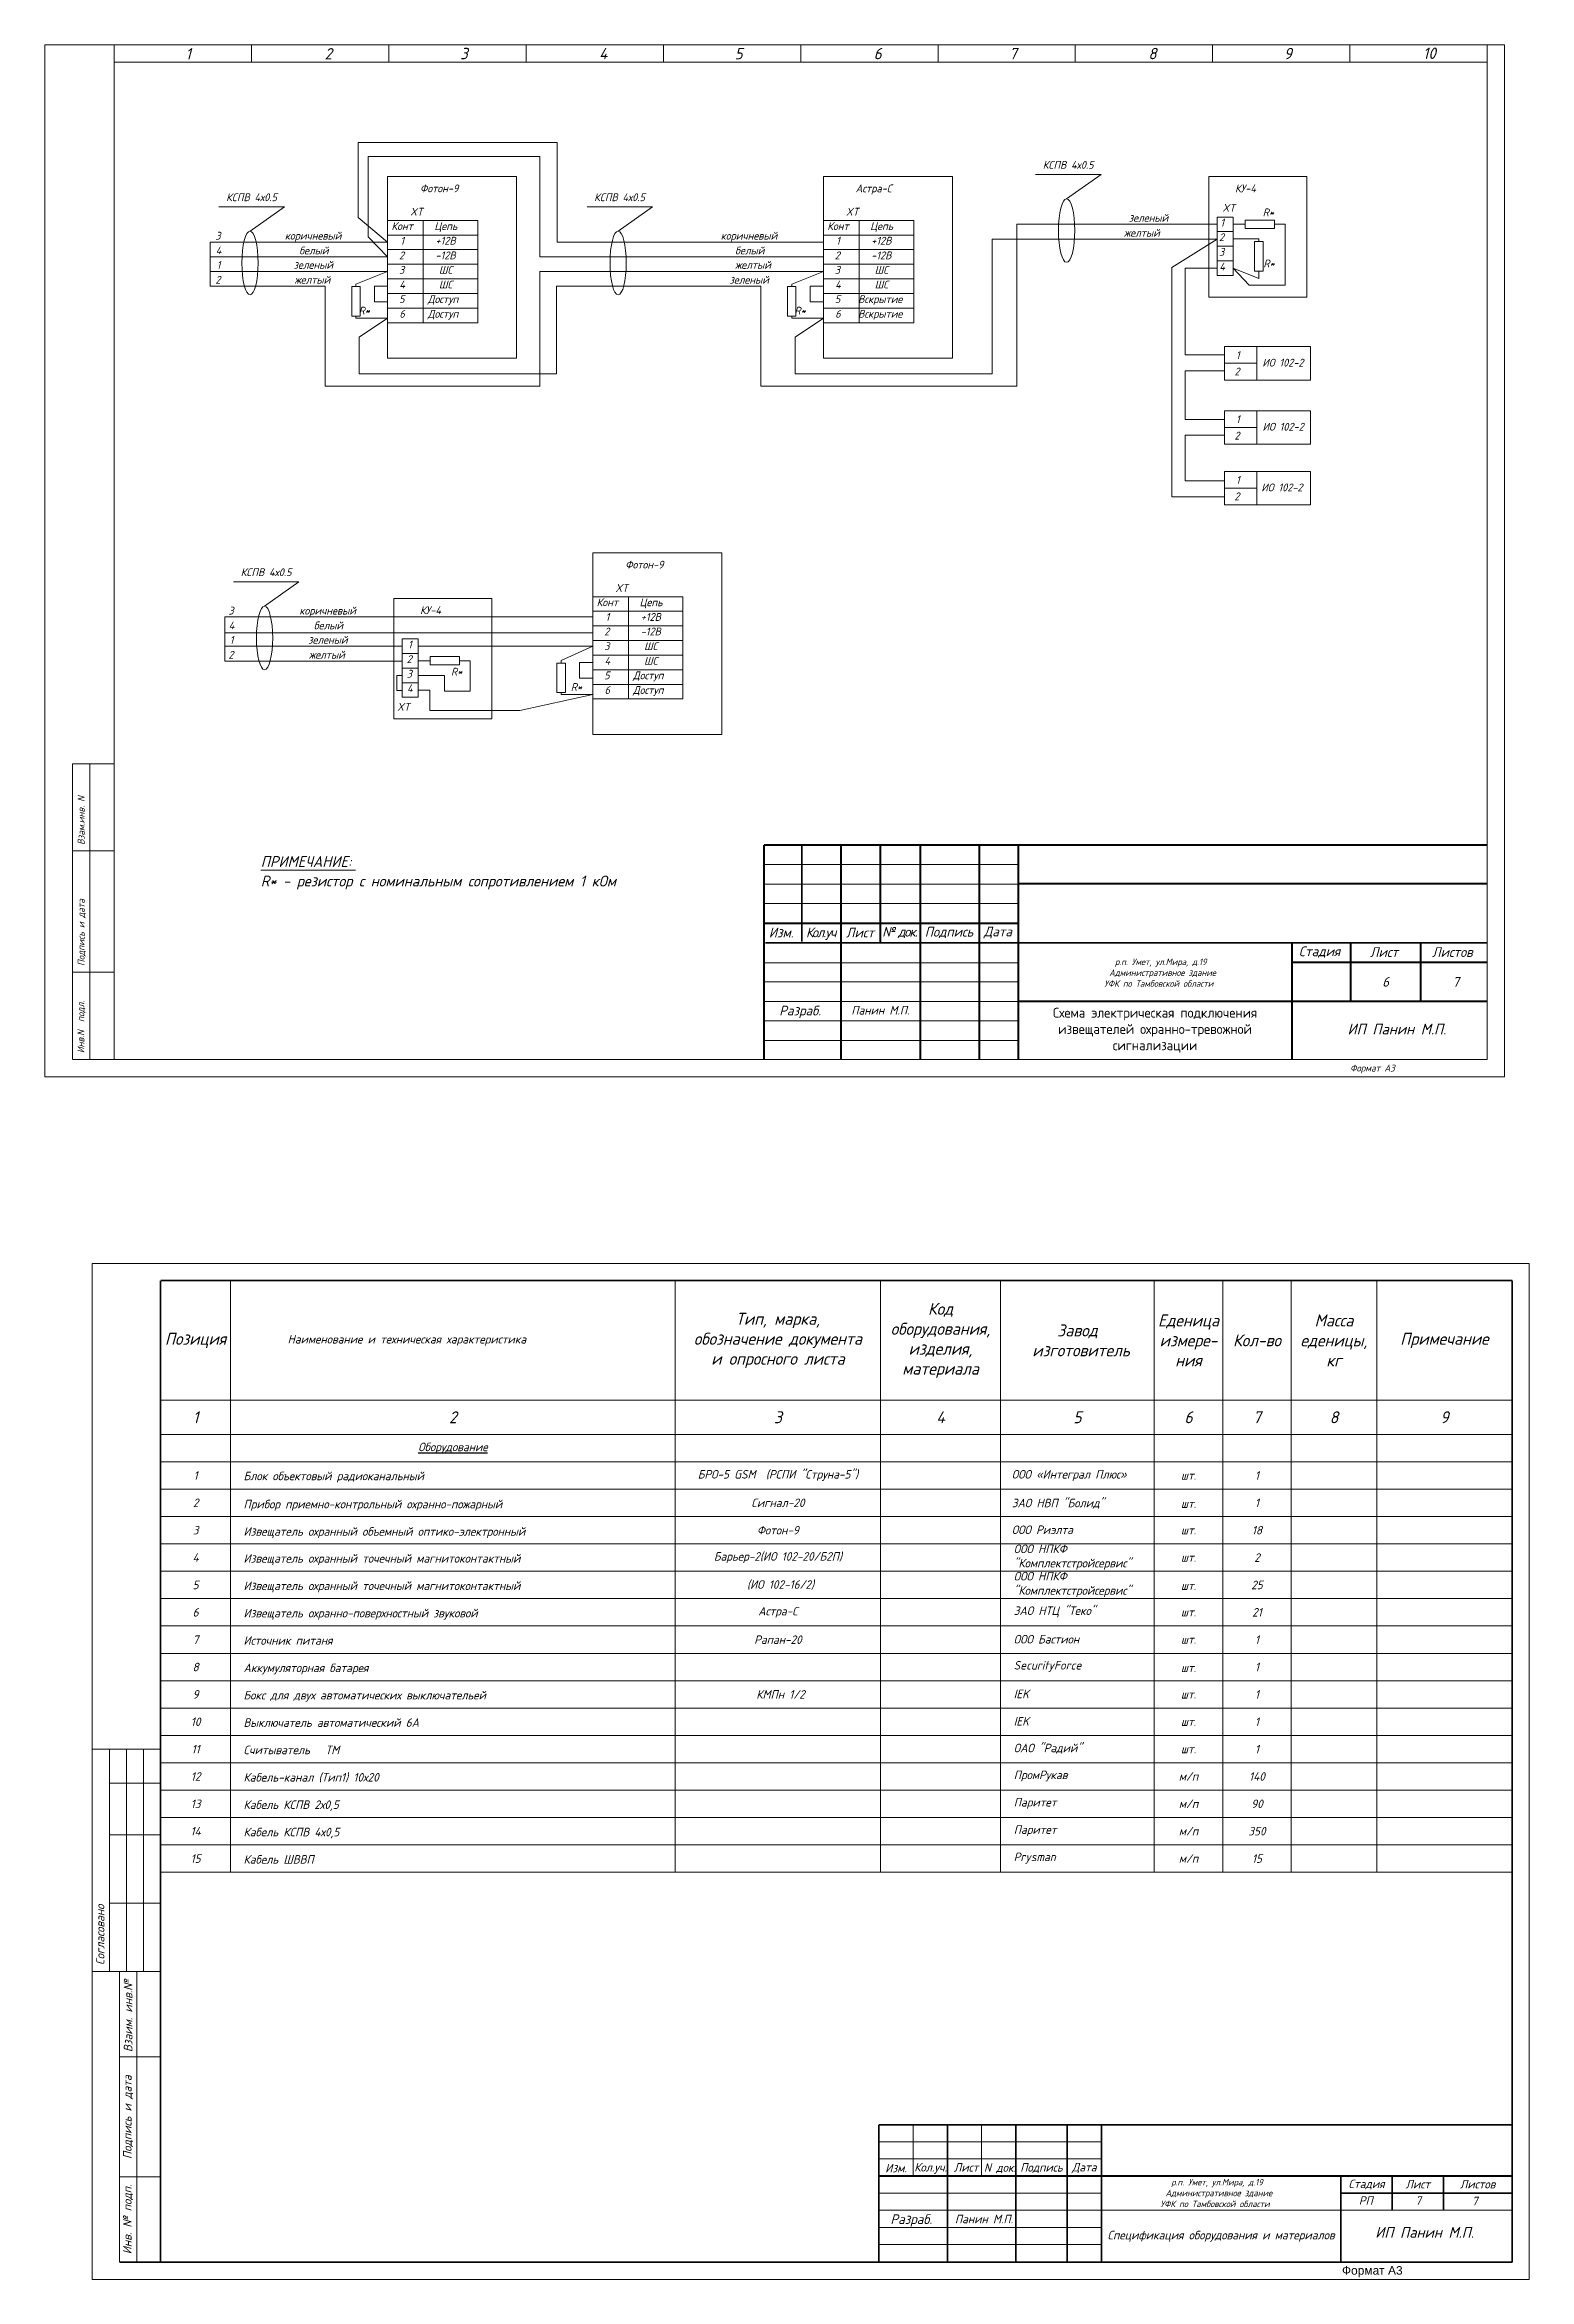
# Model space of a CAD drawing. Header units: inches. Extents: x 859 to 2125, y 393 to 1751.
# Drawn here: x 1647.5 to 1784.2, y 946.8 to 1152.6 of the extents above; entities that cross this region are included whole.
import ezdxf

# ---------------------------------------------------------------- set-up
doc = ezdxf.new("R2010")
doc.units = ezdxf.units.IN
doc.header["$MEASUREMENT"] = 0
doc.linetypes.add('Caddy_Solid', pattern=[0])
doc.linetypes.add('НЕВИДИМАЯ', pattern=[9.525, 6.35, -3.175])
doc.layers.add('DESC', color=7, linetype='Continuous')
doc.styles.get("Standard").update_dxf_attribs({"font": 'GOST_Common Italic_0.ttf'})

msp = doc.modelspace()

# ---------------------------------------------------------------- texts
at = {"layer": 'DESC', "lineweight": 15}
for s, height, p in [('1', 1.05, (1660.46, 1151.25)), ('2', 1.05, (1673.26, 1151.25)), ('3', 1.05, (1685.74, 1151.27)), ('4', 1.05, (1698.54, 1151.27)), ('5', 1.05, (1711.02, 1151.27)), ('6', 1.05, (1723.82, 1151.27)), ('7', 1.05, (1736.3, 1151.27)), ('8', 1.05, (1749.1, 1151.27)), ('9', 1.05, (1761.58, 1151.27)), ('10', 1.048, (1774.38, 1151.3)), ('Формат А3', 0.629, (1767.68, 1058.05))]:
    msp.add_text(s, height=height, dxfattribs=at).set_placement(p)
for s, p in [('Взам.инв. N', (1651.17, 1078.92)), ('Подпись и дата', (1651.17, 1067.77)), ('Инв.N  подл.', (1651.14, 1059.75))]:
    msp.add_text(s, height=0.6288, rotation=90, dxfattribs=at).set_placement(p)
at = {"layer": 'DESC', "color": 7}
for s, height, p in [('Блок объектовый радиоканальный ', 0.7875, (1665.8, 1020.41)), ('Прибор приемно-контрольный охранно-пожарный ', 0.7875, (1665.8, 1017.82)), ('Извещатель охранный объемный оптико-электронный ', 0.7875, (1665.8, 1015.3)), ('Извещатель охранный точечный магнитоконтактный ', 0.7875, (1665.8, 1012.82)), ('Извещатель охранный точечный магнитоконтактный', 0.7875, (1665.8, 1010.3)), ('Извещатель охранно-поверхностный звуковой ', 0.7875, (1665.8, 1007.78)), ('Источник питаня ', 0.7875, (1665.8, 1005.26)), ('Аккумуляторная батарея ', 0.7875, (1665.8, 1002.74)), ('Бокс для двух автоматических выключательей', 0.7875, (1665.8, 1000.22)), ('Выключатель автоматический 6А', 0.7875, (1665.8, 997.7)), ('Считыватель   ТМ', 0.7875, (1665.8, 995.18)), ('Кабель-канал (Тип1) 10х20', 0.7875, (1665.8, 992.66)), ('Кабель КСПВ 2х0,5', 0.7875, (1665.8, 990.14)), ('Кабель КСПВ 4х0,5', 0.7875, (1665.8, 987.62)), ('Кабель ШВВП', 0.7875, (1665.8, 985.1)), ('Кол.уч.', 0.787, (1727.55, 956.75)), ('Лист', 0.787, (1731.2, 956.74)), ('N док.', 0.787, (1733.97, 956.72)), ('РП', 0.787, (1768.48, 953.68)), ('7', 0.787, (1773.68, 953.68)), ('7', 0.787, (1778.89, 953.64))]:
    msp.add_text(s, height=height, dxfattribs=at).set_placement(p)
at = {"layer": 'DESC', "color": 0, "lineweight": 15, "attachment_point": 1}
for s, width, heights, insert, char_height in [('КСПВ 4х0.5', 11.8019, [0.819], (1739.38, 1141.9), 0.72), ('КСПВ 4х0.5', 7.3081, [1.09], (1664.2, 1138.92), 0.72), ('\\pi2.981;Фотон-9', 9.8953, [1.61], (1679.07, 1139.74), 0.72), ('КСПВ 4х0.5', 9.4651, [1.09], (1698.08, 1138.92), 0.72), ('\\pi2.96136;Астра-С', 9.8953, [1.61], (1719.19, 1139.74), 0.72), ('\\pi2.78066;КУ-4', 7.7595, [1.61], (1754.3, 1139.74), 0.72), ('\\pi0.35132;Конт', 2.603, [4.06], (1679.07, 1136.27), 0.72), ('\\pi1.31405;XT', 2.603, [4.06], (1679.83, 1137.59), 0.72), ('\\pi1.02068;Цепь', 4.1599, [4.06], (1682.35, 1136.27), 0.72), ('\\pi0.35132;Конт', 2.603, [4.06], (1719.19, 1136.27), 0.72), ('\\pi1.31405;XT', 2.603, [4.06], (1719.95, 1137.59), 0.72), ('\\pi1.02068;Цепь', 4.1599, [4.06], (1722.47, 1136.27), 0.72), ('зеленый', 2.603, [0.786], (1747.3, 1137.02), 0.72), ('\\pi1.17084;1', 2.603, [4.06], (1754.56, 1136.58), 0.72), ('\\pi1.31405;XT', 2.603, [4.06], (1754.61, 1137.95), 0.72), ('\\pi0.80102;R*', 2.603, [4.06], (1758.83, 1137.53), 0.72), ('\\pi1.04621;3', 2.603, [0.786], (1662.16, 1135.38), 0.72), ('\\pi1.07921;4', 2.603, [0.786], (1662.16, 1134.02), 0.72), ('\\pi-1.32761;коричневый', 2.603, [0.786], (1670.93, 1135.38), 0.72), ('белый', 2.603, [0.786], (1670.93, 1134.02), 0.72), ('\\pi1.17084;1', 2.603, [4.06], (1679.07, 1134.92), 0.72), ('\\pi1.12649;+12В', 4.1599, [4.06], (1682.35, 1134.92), 0.72), ('\\pi-1.32761;коричневый', 2.603, [0.786], (1711.06, 1135.38), 0.72), ('белый', 2.603, [0.786], (1711.06, 1134.02), 0.72), ('\\pi1.17084;1', 2.603, [4.06], (1719.19, 1134.92), 0.72), ('\\pi1.12649;+12В', 4.1599, [4.06], (1722.47, 1134.92), 0.72), ('\\pi-0.43252;желтый', 2.603, [0.786], (1747.3, 1135.65), 0.72), ('\\pi1.04593;2', 2.603, [4.06], (1754.56, 1135.24), 0.72), ('\\pi1.04621;3', 2.603, [4.06], (1754.56, 1133.89), 0.72), ('\\pi1.17084;1', 2.603, [0.786], (1662.16, 1132.69), 0.72), ('\\pi-0.52088;зеленый', 2.603, [0.786], (1670.93, 1132.69), 0.72), ('\\pi1.04593;2', 2.603, [4.06], (1679.07, 1133.57), 0.72), ('\\pi1.04621;3', 2.603, [4.06], (1679.07, 1132.23), 0.72), ('\\pi1.12186;-12В', 4.1599, [4.06], (1682.35, 1133.57), 0.72), ('\\pi1.43549;ШС', 4.1599, [4.06], (1682.35, 1132.23), 0.72), ('желтый', 2.603, [0.786], (1711.06, 1132.69), 0.72), ('\\pi1.04593;2', 2.603, [4.06], (1719.19, 1133.57), 0.72), ('\\pi1.04621;3', 2.603, [4.06], (1719.19, 1132.23), 0.72), ('\\pi1.12186;-12В', 4.1599, [4.06], (1722.47, 1133.57), 0.72), ('\\pi1.43549;ШС', 4.1599, [4.06], (1722.47, 1132.23), 0.72), ('\\pi1.07921;4', 2.603, [4.06], (1754.56, 1132.54), 0.72), ('\\pi0.80102;R*', 2.603, [4.06], (1758.89, 1132.82), 0.72), ('\\pi1.04593;2', 2.603, [0.786], (1662.16, 1131.32), 0.72), ('\\pi-0.43252;желтый', 2.603, [0.786], (1670.93, 1131.32), 0.72), ('\\pi1.07921;4', 2.603, [4.06], (1679.07, 1130.88), 0.72), ('\\pi1.43549;ШС', 4.1599, [4.06], (1682.35, 1130.88), 0.72), ('\\pi-0.52088;зеленый', 2.603, [0.786], (1711.06, 1131.32), 0.72), ('\\pi1.07921;4', 2.603, [4.06], (1719.19, 1130.88), 0.72), ('\\pi1.43549;ШС', 4.1599, [4.06], (1722.47, 1130.88), 0.72), ('\\pi0.80102;R*', 2.603, [4.06], (1675.6, 1128.48), 0.72), ('\\pi1.04839;5', 2.603, [4.06], (1679.07, 1129.54), 0.72), ('\\pi1.08384;6', 2.603, [4.06], (1679.07, 1128.19), 0.72), ('\\pi0.41768;Доступ', 4.1599, [4.06], (1682.35, 1129.54), 0.72), ('\\pi0.41768;Доступ', 4.1599, [4.06], (1682.35, 1128.19), 0.72), ('\\pi0.80102;R*', 2.603, [4.06], (1715.72, 1128.48), 0.72), ('\\pi1.04839;5', 2.603, [4.06], (1719.19, 1129.54), 0.72), ('\\pi1.08384;6', 2.603, [4.06], (1719.19, 1128.19), 0.72), ('\\pi-0.08632;Вскрытие', 4.1599, [4.06], (1722.47, 1129.54), 0.72), ('\\pi-0.08632;Вскрытие', 4.1599, [4.06], (1722.47, 1128.19), 0.72), ('\\pi1.17084;1', 2.603, [4.06], (1756, 1124.39), 0.72), ('\\pi0.27252;ИО 102-2', 4.4347, [3.31], (1759.32, 1123.69), 0.72), ('\\pi1.04593;2', 2.603, [4.06], (1755.98, 1122.87), 0.72), ('\\pi1.17084;1', 2.603, [4.06], (1756, 1118.48), 0.72), ('\\pi0.27252;ИО 102-2', 4.4347, [3.31], (1759.34, 1117.79), 0.72), ('\\pi1.04593;2', 2.603, [4.06], (1755.98, 1116.97), 0.72), ('\\pi1.04593;2', 2.603, [4.06], (1755.98, 1111.38), 0.72), ('\\pi1.17084;1', 2.603, [4.06], (1756, 1112.89), 0.72), ('\\pi0.27252;ИО 102-2', 4.4347, [3.31], (1759.23, 1112.2), 0.72), ('\\pi2.981;Фотон-9', 9.8953, [1.61], (1697.96, 1105.09), 0.72), ('\\pi0.35132;Конт', 2.603, [4.06], (1697.96, 1101.62), 0.72), ('\\pi1.31405;XT', 2.603, [4.06], (1698.72, 1102.94), 0.72), ('\\pi1.02068;Цепь', 4.1599, [4.06], (1701.24, 1101.62), 0.72), ('\\pi1.04621;3', 2.603, [0.786], (1663.36, 1100.85), 0.72), ('\\pi1.07921;4', 2.603, [0.786], (1663.36, 1099.49), 0.72), ('\\pi-1.32761;коричневый', 2.603, [0.786], (1672.27, 1100.85), 0.72), ('белый', 2.603, [0.786], (1672.27, 1099.49), 0.72), ('\\pi2.78066;КУ-4', 7.7595, [1.61], (1679.27, 1100.89), 0.72), ('\\pi1.04593;2', 2.603, [4.06], (1697.96, 1098.93), 0.72), ('\\pi1.17084;1', 2.603, [4.06], (1697.96, 1100.27), 0.72), ('\\pi1.12649;+12В', 4.1599, [4.06], (1701.24, 1100.27), 0.72), ('\\pi1.12186;-12В', 4.1599, [4.06], (1701.24, 1098.93), 0.72), ('\\pi1.17084;1', 2.603, [0.786], (1663.36, 1098.16), 0.72), ('\\pi-0.52088;зеленый', 2.603, [0.786], (1672.27, 1098.16), 0.72), ('\\pi1.17084;1', 2.603, [4.06], (1679.78, 1097.74), 0.72), ('\\pi1.04621;3', 2.603, [4.06], (1697.96, 1097.58), 0.72), ('\\pi1.43549;ШС', 4.1599, [4.06], (1701.24, 1097.58), 0.72), ('\\pi1.04593;2', 2.603, [0.786], (1663.36, 1096.79), 0.72), ('\\pi-0.43252;желтый', 2.603, [0.786], (1672.27, 1096.79), 0.72), ('\\pi1.04593;2', 2.603, [4.06], (1679.78, 1096.39), 0.72), ('\\pi1.04621;3', 2.603, [4.06], (1679.78, 1095.04), 0.72), ('\\pi0.80102;R*', 2.603, [4.06], (1684.1, 1095.23), 0.72), ('\\pi1.04839;5', 2.603, [4.06], (1697.96, 1094.89), 0.72), ('\\pi1.07921;4', 2.603, [4.06], (1697.96, 1096.23), 0.72), ('\\pi0.41768;Доступ', 4.1599, [4.06], (1701.24, 1094.89), 0.72), ('\\pi1.43549;ШС', 4.1599, [4.06], (1701.24, 1096.23), 0.72), ('\\pi1.07921;4', 2.603, [4.06], (1679.78, 1093.7), 0.72), ('\\pi0.80102;R*', 2.603, [4.06], (1695.13, 1093.82), 0.72), ('\\pi1.08384;6', 2.603, [4.06], (1697.96, 1093.54), 0.72), ('\\pi0.41768;Доступ', 4.1599, [4.06], (1701.24, 1093.54), 0.72), ('\\pi1.31405;XT', 2.603, [4.06], (1678.63, 1091.99), 0.72), ('ПРИМЕЧАНИЕ:', 12.0546, [0.819], (1667.39, 1077.89), 1), ('R* - резистор с номинальным сопротивлением 1 кОм', 34.4536, [0.857], (1667.39, 1076.09), 1), ('\\pi25.26071;р.п. Умет, ул.Мира, д.19\\P\\pi24.36617; Административное здание \\P\\pi24.27003;УФК по Тамбовской области', 59.1919, [0], (1720.77, 1068.45), 0.6), ('\\pi25.26071;р.п. Умет, ул.Мира, д.19\\P\\pi24.36617; Административное здание \\P\\pi24.27003;УФК по Тамбовской области', 59.1919, [0], (1725.95, 956.07), 0.6)]:
    msp.add_mtext_dynamic_manual_height_columns(s, width=width, gutter_width=1, heights=heights, dxfattribs=dict(at, insert=insert, char_height=char_height))
at = {"layer": 'DESC', "color": 0, "lineweight": 15}
note = msp.add_mtext_dynamic_manual_height_columns('КСПВ ', width=4.7916, gutter_width=1, heights=[0.819, 0], dxfattribs=dict(at, insert=(1665.54, 1104.39), char_height=0.72, attachment_point=1))
for column, words in zip(note.columns.linked_columns, ['4х0.5']):
    column.text = words
at = {"layer": 'DESC', "color": 0, "lineweight": 15, "char_height": 0.9, "attachment_point": 5}
for s, insert, width in [('Изм.', (1715.3, 1070.85), 3.4805), ('{\\T0.85;Кол.уч}', (1718.94, 1070.74), 3.6119), ('Лист', (1722.56, 1070.85), 3.6273), ('{\\T0.85;№ док.}', (1726.21, 1070.85), 3.6803), ('Подпись', (1730.75, 1070.85), 5.4), ('Дата', (1735.25, 1070.85), 3.6), ('Стадия', (1764.86, 1069.05), 5.4), ('Лист', (1770.8, 1069.05), 6.48), ('Листов', (1777.09, 1069.05), 6.0943), ('6', (1770.95, 1066.31), 6.4543), ('7', (1777.41, 1066.31), 6.4543), ('Разраб.', (1717.04, 1063.54), 7.0924), ('Разраб.', (1727.28, 952.24), 7.0924)]:
    msp.add_mtext(s, dxfattribs=dict(at, insert=insert, width=width))
at = {"layer": 'DESC', "lineweight": 15, "attachment_point": 5}
for s, insert, char_height, width in [('Панин М.П.', (1724.43, 1063.69), 0.787, 6.3), ('{\\fGOST Common|b0|i0|c204|p34;Схема электрическая подключения извещателей охранно-тревожной сигнализации}', (1749.72, 1061.84), 0.9, 25.2), ('Панин М.П.', (1733.97, 952.38), 0.787, 6.3)]:
    msp.add_mtext(s, dxfattribs=dict(at, insert=insert, char_height=char_height, width=width))
at = {"layer": 'DESC', "lineweight": 15, "char_height": 1, "attachment_point": 1}
for insert in [(1762.63, 1062.46), (1765.18, 951.65)]:
    msp.add_mtext_dynamic_manual_height_columns('\\pi4.80835;ИП Панин М.П.', width=17.9743, gutter_width=1, heights=[1.74], dxfattribs=dict(at, insert=insert))
at = {"layer": 'DESC'}
for s, insert, char_height, width, attachment_point in [('Тип, марка, \\Pобозначение документа \\Pи опросного листа', (1715, 1033.29), 1.1025, 18.9, 5), ('Код оборудования, изделия, материала', (1729.97, 1033.29), 1.1025, 11.025, 5), ('Еденица измере-\\Pния', (1752.8, 1033.29), 1.1025, 6.3, 5), ('Масса еденицы, \\Pкг', (1766.19, 1033.29), 1.1025, 7.875, 5), ('Позиция', (1661.39, 1033.29), 1.103, 6.4299, 5), ('           Наименование и техническая характеристика', (1664.6, 1033.29), 0.7875, 40.95, 4), ('Завод\\P изготовитель', (1742.57, 1033.29), 1.1025, 14.175, 5), ('Кол-во', (1759.1, 1033.29), 1.103, 6.3, 5), ('Примечание', (1776.36, 1033.29), 1.103, 12.4701, 5), ('1', (1661.39, 1026.21), 1.1, 6.4299, 5), ('2', (1685.08, 1026.21), 1.1, 40.95, 5), ('3', (1715, 1026.21), 1.1, 18.9, 5), ('4', (1729.97, 1026.21), 1.1, 11.025, 5), ('5', (1742.57, 1026.21), 1.1, 14.175, 5), ('6', (1752.8, 1026.21), 1.1, 6.3, 5), ('7', (1759.1, 1026.21), 1.1, 6.3, 5), ('8', (1766.19, 1026.21), 1.1, 7.875, 5), ('9', (1776.36, 1026.21), 1.1, 12.4701, 5), ('{\\LОборудование}', (1685.08, 1023.37), 0.7875, 40.95, 5), ('1', (1661.39, 1020.85), 0.787, 6.4299, 5), ('БРО-5 GSM  (РСПИ "Струна-5")', (1715, 1020.85), 0.7875, 18.9, 5), ('ООО «Интеграл Плюс»', (1736.53, 1020.85), 0.7875, 14.175, 4), ('шт.', (1752.8, 1020.85), 0.787, 6.3, 5), ('1', (1759.1, 1020.85), 0.787, 6.3, 5), ('2', (1661.39, 1018.33), 0.787, 6.4299, 5), ('Сигнал-20', (1715, 1018.33), 0.787, 18.9, 5), ('ЗАО НВП "Болид"', (1736.53, 1018.25), 0.7875, 14.175, 4), ('1', (1759.1, 1018.33), 0.787, 6.3, 5), ('шт.', (1752.8, 1018.25), 0.787, 6.3, 5), ('3', (1661.39, 1015.81), 0.787, 6.4299, 5), ('Фотон-9', (1715, 1015.81), 0.787, 18.9, 5), ('ООО Риэлта', (1736.53, 1015.85), 0.787, 14.175, 4), ('шт.', (1752.8, 1015.81), 0.787, 6.3, 5), ('18', (1759.1, 1015.81), 0.787, 6.3, 5), ('4', (1661.39, 1013.29), 0.787, 6.4299, 5), ('Барьер-2(ИО 102-20/Б2П)', (1715, 1013.29), 0.7875, 18.9, 5), ('ООО НПКФ "Комплектстройсервис"', (1736.71, 1013.33), 0.7875, 14.175, 4), ('шт.', (1752.8, 1013.3), 0.787, 6.3, 5), ('2', (1759.1, 1013.29), 0.787, 6.3, 5), ('5', (1661.39, 1010.77), 0.787, 6.4299, 5), (' (ИО 102-16/2)', (1715, 1010.77), 0.7875, 18.9, 5), ('ООО НПКФ "Комплектстройсервис"', (1736.71, 1010.81), 0.7875, 14.175, 4), ('шт.', (1752.8, 1010.7), 0.787, 6.3, 5), ('25', (1759.1, 1010.77), 0.787, 6.3, 5), ('6', (1661.39, 1008.25), 0.787, 6.4299, 5), ('Астра-С', (1715, 1008.25), 0.787, 18.9, 5), ('ЗАО НТЦ "Теко"', (1736.71, 1008.29), 0.7875, 14.175, 4), ('шт.', (1752.8, 1008.26), 0.787, 6.3, 5), ('21', (1759.1, 1008.25), 0.787, 6.3, 5), ('7', (1661.39, 1005.73), 0.787, 6.4299, 5), ('Рапан-20', (1715, 1005.73), 0.787, 18.9, 5), ('ООО Бастион', (1736.71, 1005.77), 0.7875, 14.175, 4), ('шт.', (1752.8, 1005.74), 0.787, 6.3, 5), ('1', (1759.1, 1005.73), 0.787, 6.3, 5), ('8', (1661.39, 1003.21), 0.787, 6.4299, 5), ('SecurityForce', (1736.71, 1003.25), 0.7875, 14.175, 4), ('шт.', (1752.8, 1003.14), 0.787, 6.3, 5), ('1', (1759.1, 1003.21), 0.787, 6.3, 5), ('9', (1661.39, 1000.69), 0.787, 6.4299, 5), (' КМПн 1/2', (1715, 1000.69), 0.787, 18.9, 5), ('IEK', (1736.71, 1000.73), 0.787, 14.175, 4), ('шт.', (1752.8, 1000.7), 0.787, 6.3, 5), ('1', (1759.1, 1000.69), 0.787, 6.3, 5), ('10', (1661.39, 998.17), 0.787, 6.4299, 5), ('IEK', (1736.71, 998.21), 0.787, 14.175, 4), ('шт.', (1752.8, 998.18), 0.787, 6.3, 5), ('1', (1759.1, 998.17), 0.787, 6.3, 5), ('11', (1661.39, 995.65), 0.787, 6.4299, 5), ('ОАО "Радий"', (1736.71, 995.69), 0.7875, 14.175, 4), ('1', (1759.1, 995.65), 0.787, 6.3, 5), ('шт.', (1752.8, 995.66), 0.787, 6.3, 5), ('12', (1661.39, 993.13), 0.787, 6.4299, 5), ('ПромРукав', (1736.71, 993.17), 0.787, 14.175, 4), ('м/п', (1752.8, 993.14), 0.787, 6.3, 5), ('140', (1759.1, 993.13), 0.787, 6.3, 5), ('13', (1661.39, 990.61), 0.787, 6.4299, 5), ('Паритет', (1736.71, 990.65), 0.787, 14.175, 4), ('м/п', (1752.8, 990.62), 0.787, 6.3, 5), ('90', (1759.1, 990.61), 0.787, 6.3, 5), ('14', (1661.39, 988.09), 0.787, 6.4299, 5), ('Паритет', (1736.71, 988.13), 0.787, 14.175, 4), ('м/п', (1752.8, 988.1), 0.787, 6.3, 5), ('350', (1759.1, 988.09), 0.787, 6.3, 5), ('15', (1661.39, 985.57), 0.787, 6.4299, 5), ('Prysman', (1736.71, 985.61), 0.787, 14.175, 4), ('м/п', (1752.8, 985.58), 0.787, 6.3, 5), ('15', (1759.1, 985.57), 0.787, 6.3, 5), ('Изм.', (1725.87, 957.07), 0.787, 3.15, 5), ('Подпись', (1739.26, 957.07), 0.787, 4.725, 5), ('Дата', (1743.2, 957.07), 0.787, 3.15, 5), ('Спецификация оборудования и материалов', (1755.8, 950.79), 0.7875, 22.05, 5)]:
    msp.add_mtext(s, dxfattribs=dict(at, insert=insert, char_height=char_height, width=width, attachment_point=attachment_point))
at = {"layer": 'DESC', "char_height": 0.7875, "attachment_point": 1, "rotation": 90}
for s, insert, width in [('Cогласовано', (1652.21, 975.75), 9.4622), ('Взаим. инв.№', (1654.78, 967.75), 14.4387), ('Подпись и дата', (1654.71, 957.9), 11.3549), ('Инв. № подп.', (1654.71, 949.13), 13.2391)]:
    msp.add_mtext(s, dxfattribs=dict(at, insert=insert, width=width))
at = {"layer": 'DESC', "color": 0, "char_height": 0.787, "attachment_point": 5}
for s, insert, width in [('Стадия', (1769.19, 955.55), 4.725), ('Лист', (1773.91, 955.59), 5.67), ('Листов', (1779.42, 955.59), 5.3325)]:
    msp.add_mtext(s, dxfattribs=dict(at, insert=insert, width=width))
at = {"layer": 'DESC', "linetype": 'НЕВИДИМАЯ', "insert": (1766.93, 948.04), "char_height": 0.7875, "width": 9.1777, "attachment_point": 1}
msp.add_mtext('{\\fArial|b0|i0|c204|p34;Формат А3}', dxfattribs=at)

# ---------------------------------------------------------------- linework, layer by layer
at = {"layer": 'DESC', "linetype": 'Caddy_Solid', "lineweight": 15}
for p, q in [((1653.9, 1151.01), (1653.9, 1152.61)), ((1666.54, 1151.01), (1666.54, 1152.61)), ((1679.18, 1151.01), (1679.18, 1152.61)), ((1691.82, 1151.01), (1691.82, 1152.61)), ((1704.46, 1151.01), (1704.46, 1152.61)), ((1717.1, 1151.01), (1717.1, 1152.61)), ((1729.74, 1151.01), (1729.74, 1152.61)), ((1742.38, 1151.01), (1742.38, 1152.61)), ((1755.02, 1151.01), (1755.02, 1152.61)), ((1767.66, 1151.01), (1767.66, 1152.61)), ((1780.3, 1151.01), (1780.3, 1152.61)), ((1653.9, 1150.99), (1780.3, 1150.99)), ((1653.9, 1150.99), (1653.9, 1059.17)), ((1780.3, 1150.99), (1780.3, 1059.17)), ((1650.06, 1059.19), (1650.06, 1086.39)), ((1650.06, 1086.39), (1653.9, 1086.39)), ((1651.66, 1086.39), (1651.66, 1059.19)), ((1650.06, 1078.37), (1653.9, 1078.37)), ((1650.06, 1067.19), (1653.9, 1067.19)), ((1780.3, 1059.17), (1650.06, 1059.17))]:
    msp.add_line(p, q, dxfattribs=at)
at = {"layer": 'DESC', "color": 0, "lineweight": 15}
for p, q in [((1676.36, 1136.7), (1676.36, 1143.6)), ((1676.36, 1143.6), (1694.67, 1143.6)), ((1677.28, 1134.91), (1677.28, 1142.3)), ((1677.28, 1142.3), (1693.09, 1142.3)), ((1693.09, 1142.3), (1693.09, 1133.07)), ((1694.67, 1143.6), (1694.67, 1134.44)), ((1744.75, 1140.67), (1738.72, 1140.67)), ((1741.58, 1138.43), (1744.75, 1140.67)), ((1669.57, 1137.69), (1663.54, 1137.69)), ((1666.4, 1135.45), (1669.57, 1137.69)), ((1679.07, 1134.44), (1676.36, 1136.7)), ((1679.07, 1136.43), (1682.35, 1136.43)), ((1682.35, 1136.43), (1682.35, 1135.08)), ((1682.35, 1136.43), (1687.37, 1136.43)), ((1687.37, 1136.43), (1687.37, 1135.08)), ((1703.45, 1137.69), (1697.43, 1137.69)), ((1700.29, 1135.45), (1703.45, 1137.69)), ((1719.19, 1136.43), (1722.47, 1136.43)), ((1722.47, 1136.43), (1722.47, 1135.08)), ((1722.47, 1136.43), (1727.5, 1136.43)), ((1727.5, 1136.43), (1727.5, 1135.08)), ((1737, 1121.16), (1737, 1136.08)), ((1737, 1136.08), (1743.94, 1136.08)), ((1755.44, 1136.08), (1743.94, 1136.08)), ((1755.44, 1136.74), (1756.9, 1136.74)), ((1755.44, 1136.74), (1755.44, 1131.36)), ((1756.9, 1136.74), (1756.9, 1135.4)), ((1757.83, 1136.07), (1756.9, 1136.07)), ((1758.01, 1136.07), (1757.83, 1136.07)), ((1760.73, 1136.46), (1758.01, 1136.46)), ((1758.01, 1136.46), (1758.01, 1135.68)), ((1760.73, 1135.68), (1760.73, 1136.46)), ((1760.73, 1136.07), (1760.97, 1136.07)), ((1760.97, 1136.07), (1761.69, 1136.07)), ((1761.69, 1136.07), (1761.69, 1130.48)), ((1679.07, 1134.44), (1662.73, 1134.44)), ((1662.73, 1134.44), (1662.73, 1130.38)), ((1679.07, 1133.07), (1677.28, 1134.91)), ((1682.35, 1135.08), (1679.07, 1135.08)), ((1679.07, 1135.08), (1682.35, 1135.08)), ((1687.37, 1135.08), (1682.35, 1135.08)), ((1682.35, 1135.08), (1682.35, 1133.74)), ((1682.35, 1135.08), (1687.37, 1135.08)), ((1687.37, 1135.08), (1687.37, 1133.74)), ((1694.67, 1134.44), (1707.7, 1134.44)), ((1719.19, 1134.44), (1707.7, 1134.44)), ((1722.47, 1135.08), (1719.19, 1135.08)), ((1719.19, 1135.08), (1722.47, 1135.08)), ((1727.5, 1135.08), (1722.47, 1135.08)), ((1722.47, 1135.08), (1722.47, 1133.74)), ((1722.47, 1135.08), (1727.5, 1135.08)), ((1727.5, 1135.08), (1727.5, 1133.74)), ((1734.73, 1122.3), (1734.73, 1134.71)), ((1734.73, 1134.71), (1743.94, 1134.71)), ((1755.44, 1134.71), (1743.94, 1134.71)), ((1755.44, 1134.71), (1751.25, 1132.1)), ((1756.9, 1135.4), (1755.44, 1135.4)), ((1755.44, 1135.4), (1756.9, 1135.4)), ((1756.9, 1134.05), (1755.44, 1134.05)), ((1755.44, 1134.05), (1756.9, 1134.05)), ((1756.9, 1135.4), (1756.9, 1134.05)), ((1756.9, 1134.73), (1759.27, 1134.73)), ((1756.9, 1134.05), (1756.9, 1132.71)), ((1758.01, 1135.68), (1760.73, 1135.68)), ((1759.66, 1134.49), (1758.88, 1134.49)), ((1758.88, 1134.49), (1758.88, 1131.77)), ((1759.27, 1134.73), (1759.27, 1134.67)), ((1759.27, 1134.49), (1759.27, 1134.68)), ((1759.66, 1131.77), (1759.66, 1134.49)), ((1679.07, 1133.07), (1662.73, 1133.07)), ((1682.35, 1133.74), (1679.07, 1133.74)), ((1679.07, 1133.74), (1682.35, 1133.74)), ((1682.35, 1132.39), (1679.07, 1132.39)), ((1679.07, 1132.39), (1682.35, 1132.39)), ((1687.37, 1133.74), (1682.35, 1133.74)), ((1682.35, 1133.74), (1682.35, 1132.39)), ((1682.35, 1133.74), (1687.37, 1133.74)), ((1687.37, 1132.39), (1682.35, 1132.39)), ((1682.35, 1132.39), (1682.35, 1131.04)), ((1682.35, 1132.39), (1687.37, 1132.39)), ((1687.37, 1133.74), (1687.37, 1132.39)), ((1687.37, 1132.39), (1687.37, 1131.04)), ((1693.09, 1133.07), (1708.09, 1133.07)), ((1719.19, 1133.07), (1707.7, 1133.07)), ((1722.47, 1133.74), (1719.19, 1133.74)), ((1719.19, 1133.74), (1722.47, 1133.74)), ((1722.47, 1132.39), (1719.19, 1132.39)), ((1719.19, 1132.39), (1722.47, 1132.39)), ((1727.5, 1133.74), (1722.47, 1133.74)), ((1722.47, 1133.74), (1722.47, 1132.39)), ((1722.47, 1133.74), (1727.5, 1133.74)), ((1727.5, 1132.39), (1722.47, 1132.39)), ((1722.47, 1132.39), (1722.47, 1131.04)), ((1722.47, 1132.39), (1727.5, 1132.39)), ((1727.5, 1133.74), (1727.5, 1132.39)), ((1727.5, 1132.39), (1727.5, 1131.04)), ((1751.25, 1132.1), (1751.25, 1110.98)), ((1752.5, 1124.06), (1752.5, 1132.03)), ((1752.5, 1132.03), (1755.44, 1132.03)), ((1756.9, 1132.71), (1755.44, 1132.71)), ((1755.44, 1132.71), (1756.9, 1132.71)), ((1756.9, 1132.71), (1756.9, 1131.36)), ((1758.38, 1130.48), (1756.9, 1132.03)), ((1759.27, 1131.07), (1756.9, 1132.03)), ((1679.07, 1131.74), (1662.73, 1131.74)), ((1673.32, 1130.38), (1662.73, 1130.38)), ((1673.32, 1130.38), (1673.32, 1121.16)), ((1675.76, 1130.33), (1675.76, 1127.61)), ((1676.54, 1130.33), (1675.76, 1130.33)), ((1676.15, 1130.57), (1679.07, 1131.74)), ((1676.15, 1130.33), (1676.15, 1130.57)), ((1676.54, 1127.61), (1676.54, 1130.33)), ((1679.07, 1130.38), (1677.85, 1130.38)), ((1677.85, 1130.38), (1677.85, 1128.94)), ((1682.35, 1131.04), (1679.07, 1131.04)), ((1679.07, 1131.04), (1682.35, 1131.04)), ((1687.37, 1131.04), (1682.35, 1131.04)), ((1682.35, 1131.04), (1682.35, 1129.7)), ((1682.35, 1131.04), (1687.37, 1131.04)), ((1687.37, 1131.04), (1687.37, 1129.7)), ((1693.09, 1121.16), (1693.09, 1131.74)), ((1693.09, 1131.74), (1707.7, 1131.74)), ((1694.61, 1122.3), (1694.61, 1130.38)), ((1694.61, 1130.38), (1707.7, 1130.38)), ((1719.19, 1131.74), (1707.7, 1131.74)), ((1713.44, 1130.38), (1707.7, 1130.38)), ((1713.44, 1130.38), (1713.44, 1121.16)), ((1715.88, 1130.33), (1715.88, 1127.61)), ((1716.66, 1130.33), (1715.88, 1130.33)), ((1716.27, 1130.57), (1719.19, 1131.74)), ((1716.27, 1130.33), (1716.27, 1130.57)), ((1716.66, 1127.61), (1716.66, 1130.33)), ((1719.19, 1130.38), (1717.98, 1130.38)), ((1717.98, 1130.38), (1717.98, 1128.94)), ((1722.47, 1131.04), (1719.19, 1131.04)), ((1719.19, 1131.04), (1722.47, 1131.04)), ((1727.5, 1131.04), (1722.47, 1131.04)), ((1722.47, 1131.04), (1722.47, 1129.7)), ((1722.47, 1131.04), (1727.5, 1131.04)), ((1727.5, 1131.04), (1727.5, 1129.7)), ((1755.44, 1131.36), (1756.9, 1131.36)), ((1761.69, 1130.48), (1758.38, 1130.48)), ((1758.88, 1131.77), (1759.66, 1131.77)), ((1759.27, 1131.77), (1759.27, 1131.53)), ((1759.27, 1131.53), (1759.27, 1131.07)), ((1677.85, 1128.94), (1679.07, 1128.94)), ((1682.35, 1129.7), (1679.07, 1129.7)), ((1679.07, 1129.7), (1682.35, 1129.7)), ((1682.35, 1128.35), (1679.07, 1128.35)), ((1679.07, 1128.35), (1682.35, 1128.35)), ((1687.37, 1129.7), (1682.35, 1129.7)), ((1682.35, 1129.7), (1682.35, 1128.35)), ((1682.35, 1129.7), (1687.37, 1129.7)), ((1687.37, 1128.35), (1682.35, 1128.35)), ((1682.35, 1128.35), (1682.35, 1127)), ((1682.35, 1128.35), (1687.37, 1128.35)), ((1687.37, 1129.7), (1687.37, 1128.35)), ((1687.37, 1128.35), (1687.37, 1127)), ((1717.98, 1128.94), (1719.19, 1128.94)), ((1722.47, 1129.7), (1719.19, 1129.7)), ((1719.19, 1129.7), (1722.47, 1129.7)), ((1722.47, 1128.35), (1719.19, 1128.35)), ((1719.19, 1128.35), (1722.47, 1128.35)), ((1727.5, 1129.7), (1722.47, 1129.7)), ((1722.47, 1129.7), (1722.47, 1128.35)), ((1722.47, 1129.7), (1727.5, 1129.7)), ((1727.5, 1128.35), (1722.47, 1128.35)), ((1722.47, 1128.35), (1722.47, 1127)), ((1722.47, 1128.35), (1727.5, 1128.35)), ((1727.5, 1129.7), (1727.5, 1128.35)), ((1727.5, 1128.35), (1727.5, 1127)), ((1675.76, 1127.61), (1676.54, 1127.61)), ((1676.15, 1127.61), (1676.15, 1127.42)), ((1676.15, 1127.42), (1679.07, 1127.42)), ((1679.07, 1127.42), (1676.46, 1125.67)), ((1676.46, 1125.67), (1676.46, 1122.3)), ((1682.35, 1127), (1679.07, 1127)), ((1687.37, 1127), (1682.35, 1127)), ((1715.88, 1127.61), (1716.66, 1127.61)), ((1716.27, 1127.61), (1716.27, 1127.42)), ((1716.27, 1127.42), (1719.19, 1127.42)), ((1719.19, 1127.42), (1716.59, 1125.67)), ((1716.59, 1125.67), (1716.59, 1122.3)), ((1722.47, 1127), (1719.19, 1127)), ((1727.5, 1127), (1722.47, 1127)), ((1756.11, 1124.06), (1752.5, 1124.06)), ((1676.46, 1122.3), (1694.61, 1122.3)), ((1716.59, 1122.3), (1734.73, 1122.3)), ((1752.5, 1118.09), (1752.5, 1122.59)), ((1752.5, 1122.59), (1756.11, 1122.59)), ((1756.11, 1123.27), (1759.08, 1123.27)), ((1673.32, 1121.16), (1693.09, 1121.16)), ((1713.44, 1121.16), (1737, 1121.16)), ((1756.11, 1118.09), (1752.5, 1118.09)), ((1752.5, 1112.46), (1752.5, 1116.64)), ((1752.5, 1116.64), (1756.11, 1116.64)), ((1756.11, 1117.36), (1759.08, 1117.36)), ((1756.11, 1112.46), (1752.5, 1112.46)), ((1756.11, 1111.77), (1759.08, 1111.77)), ((1751.25, 1110.98), (1756.11, 1110.98)), ((1670.9, 1103.16), (1664.88, 1103.16)), ((1667.74, 1100.92), (1670.9, 1103.16)), ((1697.96, 1101.78), (1701.24, 1101.78)), ((1701.24, 1101.78), (1701.24, 1100.43)), ((1701.24, 1101.78), (1706.26, 1101.78)), ((1706.26, 1101.78), (1706.26, 1100.43)), ((1697.96, 1099.91), (1664.07, 1099.91)), ((1664.07, 1099.91), (1664.07, 1095.85)), ((1701.24, 1100.43), (1697.96, 1100.43)), ((1697.96, 1100.43), (1701.24, 1100.43)), ((1701.24, 1099.09), (1697.96, 1099.09)), ((1697.96, 1099.09), (1701.24, 1099.09)), ((1706.26, 1100.43), (1701.24, 1100.43)), ((1701.24, 1100.43), (1701.24, 1099.09)), ((1701.24, 1100.43), (1706.26, 1100.43)), ((1706.26, 1099.09), (1701.24, 1099.09)), ((1701.24, 1099.09), (1701.24, 1097.74)), ((1701.24, 1099.09), (1706.26, 1099.09)), ((1706.26, 1100.43), (1706.26, 1099.09)), ((1706.26, 1099.09), (1706.26, 1097.74)), ((1697.96, 1098.46), (1664.07, 1098.46)), ((1680.41, 1097.21), (1664.07, 1097.21)), ((1680.41, 1097.9), (1681.87, 1097.9)), ((1680.41, 1097.9), (1680.41, 1092.51)), ((1681.87, 1097.9), (1681.87, 1096.55)), ((1681.87, 1097.22), (1697.96, 1097.22)), ((1695.04, 1095.9), (1697.96, 1097.22)), ((1701.24, 1097.74), (1697.96, 1097.74)), ((1697.96, 1097.74), (1701.24, 1097.74)), ((1706.26, 1097.74), (1701.24, 1097.74)), ((1701.24, 1097.74), (1701.24, 1096.39)), ((1701.24, 1097.74), (1706.26, 1097.74)), ((1706.26, 1097.74), (1706.26, 1096.39)), ((1680.41, 1095.85), (1664.07, 1095.85)), ((1681.87, 1096.55), (1680.41, 1096.55)), ((1680.41, 1096.55), (1681.87, 1096.55)), ((1681.87, 1095.2), (1680.41, 1095.2)), ((1680.41, 1095.2), (1681.87, 1095.2)), ((1681.87, 1096.55), (1681.87, 1095.2)), ((1682.8, 1095.88), (1681.87, 1095.88)), ((1681.87, 1095.2), (1681.87, 1093.86)), ((1682.98, 1095.88), (1682.8, 1095.88)), ((1685.7, 1096.27), (1682.98, 1096.27)), ((1682.98, 1096.27), (1682.98, 1095.49)), ((1682.98, 1095.49), (1685.7, 1095.49)), ((1685.7, 1095.49), (1685.7, 1096.27)), ((1685.7, 1095.88), (1685.94, 1095.88)), ((1685.94, 1095.88), (1686.66, 1095.88)), ((1686.66, 1095.88), (1686.66, 1093.08)), ((1694.64, 1095.66), (1694.64, 1092.94)), ((1695.43, 1095.66), (1694.64, 1095.66)), ((1695.04, 1095.66), (1695.04, 1095.9)), ((1695.43, 1092.94), (1695.43, 1095.66)), ((1697.96, 1095.72), (1696.74, 1095.72)), ((1696.74, 1095.72), (1696.74, 1094.27)), ((1701.24, 1096.39), (1697.96, 1096.39)), ((1697.96, 1096.39), (1701.24, 1096.39)), ((1701.24, 1095.05), (1697.96, 1095.05)), ((1697.96, 1095.05), (1701.24, 1095.05)), ((1706.26, 1096.39), (1701.24, 1096.39)), ((1701.24, 1096.39), (1701.24, 1095.05)), ((1701.24, 1096.39), (1706.26, 1096.39)), ((1706.26, 1095.05), (1701.24, 1095.05)), ((1701.24, 1095.05), (1701.24, 1093.7)), ((1701.24, 1095.05), (1706.26, 1095.05)), ((1706.26, 1096.39), (1706.26, 1095.05)), ((1706.26, 1095.05), (1706.26, 1093.7)), ((1680.41, 1094.51), (1679.92, 1094.51)), ((1679.92, 1094.51), (1679.92, 1093.15)), ((1679.92, 1093.15), (1680.41, 1093.15)), ((1681.87, 1093.86), (1680.41, 1093.86)), ((1680.41, 1093.86), (1681.87, 1093.86)), ((1684.3, 1094.53), (1681.87, 1094.53)), ((1681.87, 1093.86), (1681.87, 1092.51)), ((1681.87, 1093.18), (1682.94, 1093.18)), ((1682.94, 1093.18), (1682.94, 1091.29)), ((1684.3, 1093.08), (1684.3, 1094.53)), ((1686.66, 1093.08), (1684.3, 1093.08)), ((1691.24, 1091.29), (1697.96, 1092.76)), ((1694.64, 1092.94), (1695.43, 1092.94)), ((1695.04, 1092.94), (1695.04, 1092.76)), ((1695.04, 1092.76), (1697.96, 1092.76)), ((1696.74, 1094.27), (1697.96, 1094.27)), ((1701.24, 1093.7), (1697.96, 1093.7)), ((1697.96, 1093.7), (1701.24, 1093.7)), ((1706.26, 1093.7), (1701.24, 1093.7)), ((1701.24, 1093.7), (1701.24, 1092.36)), ((1701.24, 1093.7), (1706.26, 1093.7)), ((1706.26, 1093.7), (1706.26, 1092.36)), ((1680.41, 1092.51), (1681.87, 1092.51)), ((1682.94, 1091.29), (1691.24, 1091.29)), ((1701.24, 1092.36), (1697.96, 1092.36)), ((1706.26, 1092.36), (1701.24, 1092.36)), ((1667.39, 1076.59), (1676.11, 1076.59))]:
    msp.add_line(p, q, dxfattribs=at)
at = {"layer": 'DESC', "color": 7, "lineweight": 15}
for p, q in [((1713.72, 1077.11), (1737.12, 1077.11)), ((1713.72, 1075.31), (1737.12, 1075.31)), ((1713.72, 1066.31), (1737.12, 1066.31)), ((1713.72, 1064.51), (1737.12, 1064.51)), ((1713.72, 1062.71), (1737.12, 1062.71)), ((1713.7, 1060.91), (1737.12, 1060.91)), ((1651.87, 946.82), (1651.87, 1040.38)), ((1651.87, 1040.38), (1784.17, 1040.38)), ((1784.17, 1040.38), (1784.17, 946.82)), ((1664.6, 1038.8), (1664.6, 984.31)), ((1705.55, 1038.8), (1705.55, 984.31)), ((1724.45, 1038.8), (1724.45, 984.31)), ((1735.48, 1038.8), (1735.48, 984.31)), ((1749.65, 1038.8), (1749.65, 984.31)), ((1755.95, 1038.8), (1755.95, 984.31)), ((1762.25, 1038.8), (1762.25, 984.31)), ((1770.13, 1038.8), (1770.13, 984.31)), ((1658.17, 1027.78), (1782.6, 1027.78)), ((1658.17, 1024.63), (1782.6, 1024.63)), ((1658.17, 1022.11), (1782.6, 1022.11)), ((1658.17, 1019.59), (1782.6, 1019.59)), ((1658.17, 1017.07), (1782.6, 1017.07)), ((1658.17, 1014.55), (1782.6, 1014.55)), ((1658.17, 1012.03), (1782.6, 1012.03)), ((1658.17, 1009.51), (1782.6, 1009.51)), ((1658.17, 1006.99), (1782.6, 1006.99)), ((1658.17, 1004.47), (1782.6, 1004.47)), ((1658.17, 1001.95), (1782.6, 1001.95)), ((1658.17, 999.43), (1782.6, 999.43)), ((1658.17, 996.91), (1782.6, 996.91)), ((1658.17, 994.39), (1782.6, 994.39)), ((1658.17, 991.87), (1782.6, 991.87)), ((1658.17, 989.35), (1782.6, 989.35)), ((1658.17, 986.83), (1782.6, 986.83)), ((1658.17, 984.31), (1782.6, 984.31)), ((1727.45, 961.06), (1727.45, 956.34)), ((1733.75, 961.06), (1733.75, 956.34)), ((1724.3, 959.49), (1744.78, 959.49)), ((1724.3, 957.91), (1744.78, 957.91)), ((1724.3, 954.76), (1744.78, 954.76)), ((1724.3, 953.19), (1744.78, 953.19)), ((1744.78, 953.19), (1782.58, 953.19)), ((1724.3, 951.61), (1744.78, 951.61)), ((1724.3, 950.04), (1744.78, 950.04)), ((1784.17, 946.82), (1651.87, 946.82))]:
    msp.add_line(p, q, dxfattribs=at)
at = {"layer": 'DESC', "color": 7, "linetype": 'Continuous', "lineweight": 15}
for p, q in [((1713.79, 1073.51), (1737.15, 1073.51)), ((1713.79, 1068.07), (1737.05, 1068.07))]:
    msp.add_line(p, q, dxfattribs=at)
at = {"layer": 'DESC', "lineweight": 15}
for p, q in [((1658.17, 995.65), (1651.87, 995.65)), ((1653.45, 995.65), (1653.45, 975.17)), ((1655.02, 995.65), (1655.02, 975.17)), ((1656.6, 995.65), (1656.6, 975.17)), ((1658.17, 992.5), (1653.45, 992.5)), ((1658.17, 987.77), (1653.45, 987.77)), ((1658.17, 981.47), (1653.45, 981.47)), ((1658.17, 975.17), (1651.87, 975.17)), ((1654.39, 975.17), (1654.39, 948.4)), ((1654.39, 975.17), (1658.17, 975.17)), ((1655.97, 975.17), (1655.97, 948.4)), ((1654.39, 967.3), (1658.17, 967.3)), ((1654.39, 956.27), (1658.17, 956.27))]:
    msp.add_line(p, q, dxfattribs=at)
msp.add_lwpolyline([(1647.5, 1057.57), (1781.9, 1057.57), (1781.9, 1152.61), (1647.5, 1152.61)], close=True, dxfattribs=at)
at = {"layer": 'DESC', "color": 0, "lineweight": 15}
for points in [[(1679.07, 1140.47), (1690.94, 1140.47), (1690.94, 1123.73), (1679.07, 1123.73)], [(1719.19, 1140.47), (1731.07, 1140.47), (1731.07, 1123.73), (1719.19, 1123.73)], [(1754.66, 1129.37), (1763.7, 1129.37), (1763.7, 1140.47), (1754.66, 1140.47)], [(1756.11, 1124.81), (1764.04, 1124.81), (1764.04, 1121.72), (1756.11, 1121.72)], [(1756.11, 1124.81), (1759.08, 1124.81), (1759.08, 1121.72), (1756.11, 1121.72)], [(1756.11, 1118.9), (1764.04, 1118.9), (1764.04, 1115.82), (1756.11, 1115.82)], [(1756.11, 1118.9), (1759.08, 1118.9), (1759.08, 1115.82), (1756.11, 1115.82)], [(1756.11, 1113.31), (1764.04, 1113.31), (1764.04, 1110.23), (1756.11, 1110.23)], [(1756.11, 1113.31), (1759.08, 1113.31), (1759.08, 1110.23), (1756.11, 1110.23)], [(1697.96, 1105.82), (1709.83, 1105.82), (1709.83, 1089.08), (1697.96, 1089.08)], [(1679.63, 1090.52), (1688.67, 1090.52), (1688.67, 1101.62), (1679.63, 1101.62)]]:
    msp.add_lwpolyline(points, close=True, dxfattribs=at)
at = {"layer": 'DESC', "color": 7, "lineweight": 15}
for points, const_width in [([(1713.72, 1078.91), (1780.3, 1078.91)], 0.18), ([(1713.72, 1078.91), (1713.72, 1059.17)], 0.18), ([(1720.82, 1078.91), (1720.82, 1059.17)], 0.18), ([(1728.12, 1078.91), (1728.12, 1059.17)], 0.18), ([(1733.55, 1078.86), (1733.55, 1059.17)], 0.18), ([(1737.12, 1078.91), (1737.12, 1059.17)], 0.18), ([(1737.13, 1075.34), (1780.3, 1075.34)], 0.18), ([(1713.72, 1071.71), (1737.12, 1071.71)], 0.18), ([(1737.12, 1068.11), (1737.12, 1068.11)], 0.072), ([(1762.32, 1069.88), (1762.32, 1059.17)], 0.18), ([(1762.32, 1068.11), (1780.3, 1068.11)], 0.18), ([(1767.72, 1069.88), (1767.72, 1064.51)], 0.18), ([(1737.12, 1064.51), (1780.3, 1064.51)], 0.18), ([(1658.17, 1038.8), (1658.17, 948.4), (1782.6, 948.4)], 0.158), ([(1782.6, 1038.8), (1658.17, 1038.8)], 0.158), ([(1782.6, 948.4), (1782.6, 1038.8)], 0.158), ([(1724.3, 961.06), (1724.3, 948.46)], 0.158), ([(1724.3, 961.06), (1782.58, 961.06)], 0.158), ([(1730.6, 961.06), (1730.6, 948.4)], 0.158), ([(1736.9, 961.06), (1736.9, 948.46)], 0.158), ([(1741.63, 961.06), (1741.63, 948.46)], 0.158), ([(1744.78, 961.06), (1744.78, 948.46)], 0.158), ([(1724.3, 956.34), (1782.58, 956.34)], 0.158), ([(1766.83, 948.4), (1766.83, 956.34)], 0.158), ([(1771.55, 953.19), (1771.55, 956.34)], 0.158), ([(1776.28, 953.19), (1776.28, 956.34)], 0.158), ([(1766.83, 954.76), (1782.58, 954.76)], 0.158)]:
    msp.add_lwpolyline(points, dxfattribs=dict(at, const_width=const_width))
at = {"layer": 'DESC', "color": 7, "linetype": 'Continuous', "lineweight": 15, "const_width": 0.18}
for points in [[(1717.2, 1070.01), (1717.2, 1078.91)], [(1724.44, 1069.9), (1724.44, 1078.91)], [(1713.85, 1069.9), (1780.3, 1069.9)]]:
    msp.add_lwpolyline(points, dxfattribs=at)
at = {"layer": 'DESC', "linetype": 'Continuous', "lineweight": 15, "const_width": 0.18}
msp.add_lwpolyline([(1774.18, 1069.9), (1774.18, 1064.51)], dxfattribs=at)
at = {"layer": 'DESC', "lineweight": 15, "const_width": 0.158}
msp.add_lwpolyline([(1654.39, 948.4), (1658.17, 948.4)], dxfattribs=at)
at = {"layer": 'DESC', "color": 0, "lineweight": 15}
for centre in [(1741.58, 1135.5), (1666.4, 1132.51), (1700.29, 1132.51), (1667.74, 1097.98)]:
    msp.add_ellipse(centre, major_axis=(0, -2.93), ratio=0.255671, dxfattribs=at)

msp.set_redraw_order([(e.dxf.handle, doc.entitydb.next_handle()) for e in msp.query("TEXT MTEXT ATTDEF DIMENSION ARC_DIMENSION")])  # texts and dimensions are drawn at this point

doc.saveas('drawing.dxf')
